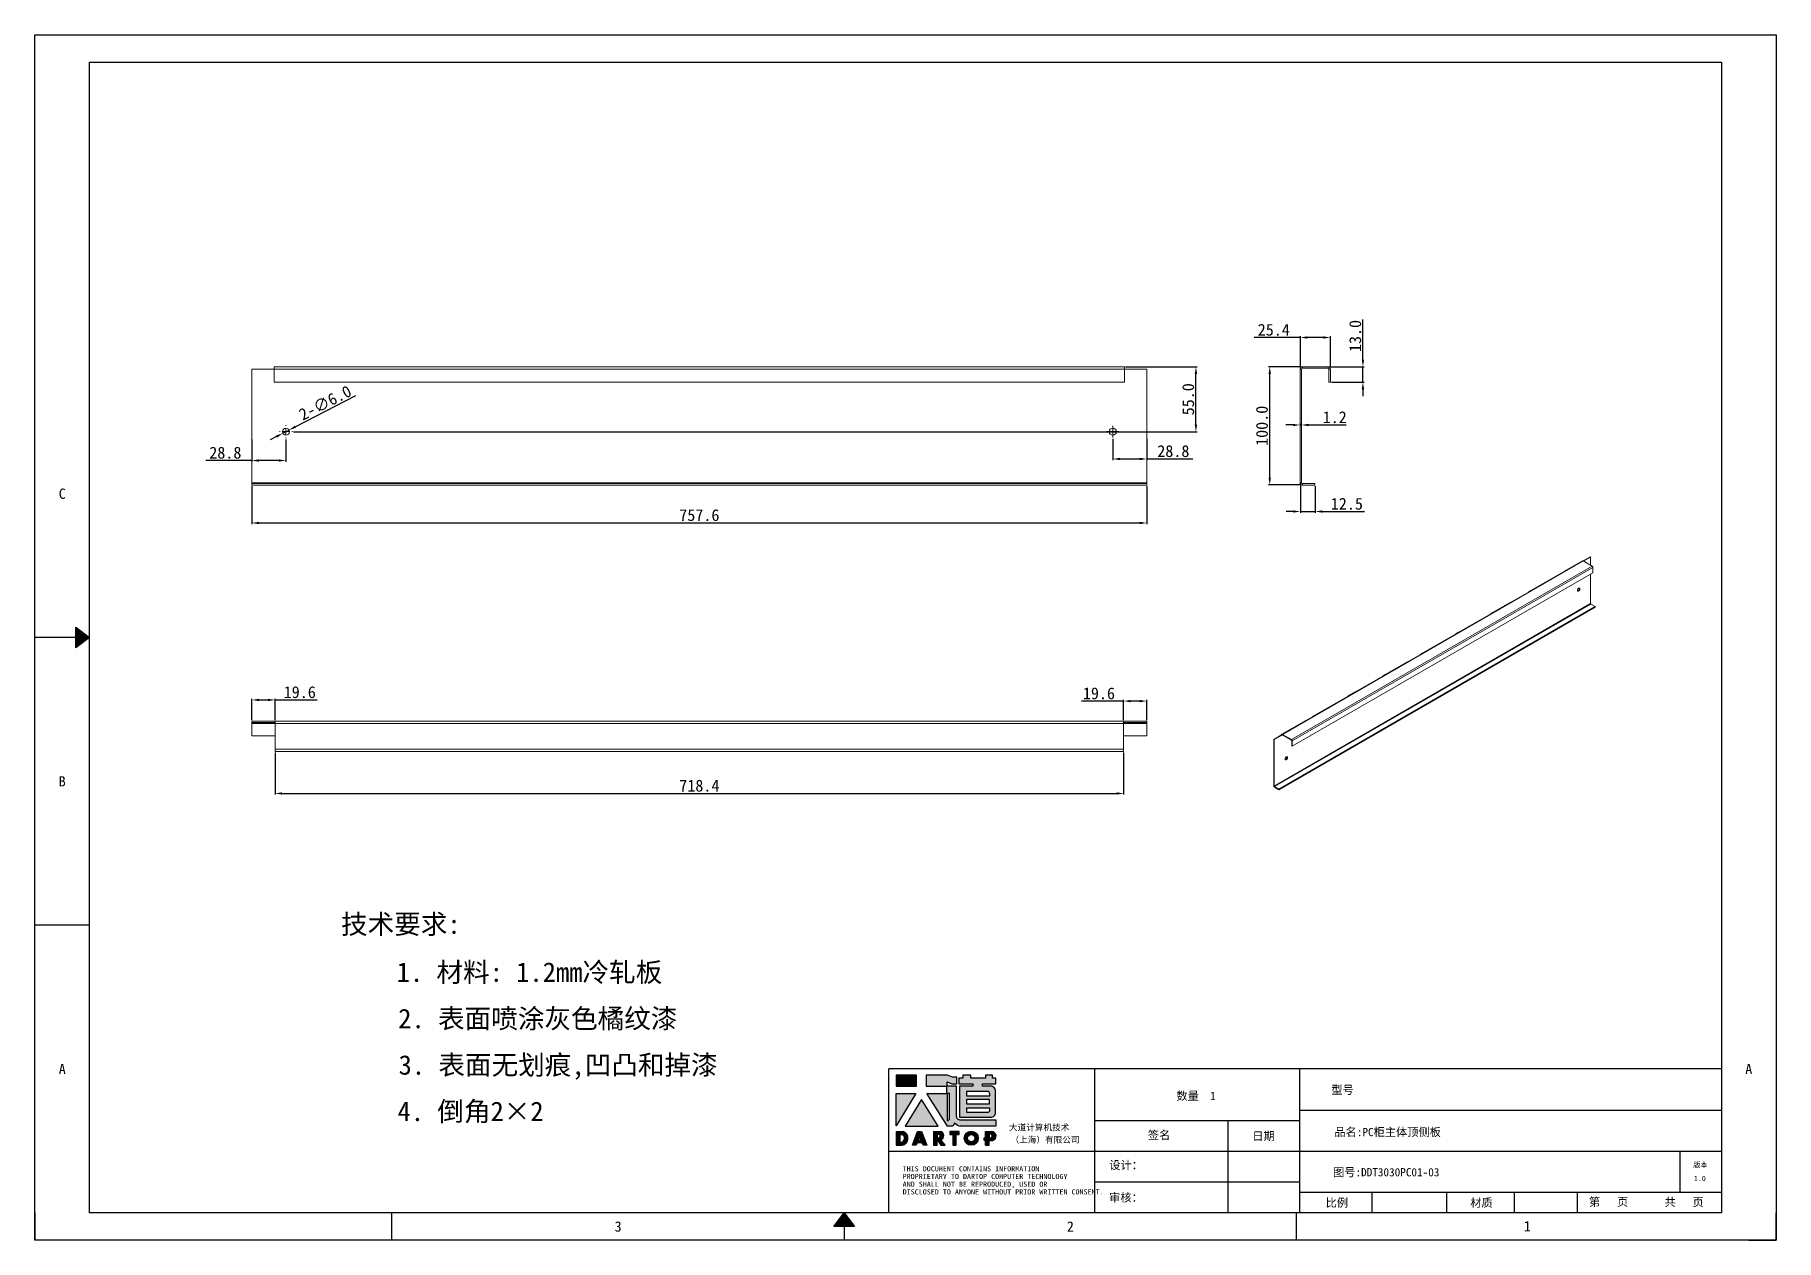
# Model space of a CAD drawing. Header units: millimetres. Extents: x 12436 to 30221, y 8547 to 23793.
# Drawn here: x 21330 to 22804, y 17318 to 18339 of the extents above; entities that cross this region are included whole.
import ezdxf
from ezdxf.enums import TextEntityAlignment as Align

# ---------------------------------------------------------------- set-up
doc = ezdxf.new("R2010")
doc.units = ezdxf.units.MM
doc.header["$PDSIZE"] = -1
doc.linetypes.add('CENTER', pattern=[10.16, 6.35, -1.27, 1.27, -1.27])
doc.linetypes.add('DOT', pattern=[0.25, 0, -0.25])
for name, color, linetype in [('4', 7, 'Continuous'), ('print', 30, 'Continuous'), ('点画线', 1, 'CENTER')]:
    doc.layers.add(name, color=color, linetype=linetype)
doc.styles.add('Dartop', font='SIMFANG.TTF')
doc.styles.add('HZ', font='SimSun.ttf')
doc.styles.add('hzHT', font='SIMHEI.TTF')
doc.dimstyles.new('副本 ISO-25', dxfattribs={"dimtxt": 10, "dimasz": 6, "dimexe": 1, "dimexo": 1, "dimgap": 1.524, "dimtad": 1, "dimdec": 1, "dimzin": 0, "dimdsep": 46, "dimtxsty": 'Standard', "dimcen": 2.5, "dimclrd": 4, "dimclre": 4, "dimclrt": 4, "dimadec": 0, "dimazin": 0, "dimtfac": 1, "dimtdec": 1, "dimtmove": 0, "dimatfit": 3, "dimfxl": 1, "dimtzin": 0, "dimarcsym": 0})

msp = doc.modelspace()

# ---------------------------------------------------------------- texts
at = {"color": 0}
for s, height, style, p in [('C', 8.702, 'Dartop', (21352.909, 17949.917)), ('B', 8.702, 'Dartop', (21352.909, 17706.254)), ('A', 8.702, 'Dartop', (21352.909, 17462.592)), ('A', 8.702, 'Dartop', (22780.746, 17462.592)), ('数量  1', 6.9618, 'hzHT', (22312.791, 17439.772)), ('型号', 6.9618, 'hzHT', (22436.868, 17444.884)), ('签名', 6.9618, 'hzHT', (22281.518, 17406.594)), ('品名:PC柜主体顶侧板  ', 6.96178, 'hzHT', (22479.753, 17409.145)), ('日期', 6.9618, 'hzHT', (22369.855, 17405.738)), ('版本', 4.3511, 'hzHT', (22739.8, 17381.423)), ('图号:DDT3030PC01-03', 6.96178, 'hzHT', (22473.832, 17375.117)), ('1.0', 4.3511, 'Dartop', (22739.277, 17369.795)), ('比例', 6.9618, 'hzHT', (22432.014, 17349.282)), ('材质', 6.9618, 'hzHT', (22554.414, 17349.282)), ('第   页', 6.9618, 'hzHT', (22662.107, 17350.004)), ('共   页', 6.9618, 'hzHT', (22726.057, 17349.751)), ('3', 8.702, 'Dartop', (21823.502, 17329.158)), ('2', 8.702, 'Dartop', (22206.399, 17329.158)), ('1', 8.702, 'Dartop', (22593.264, 17329.434))]:
    msp.add_text(s, height=height, dxfattribs=dict(at, style=style)).set_placement(p, align=Align.MIDDLE_CENTER)
at = {"style": 'HZ'}
for s, height, p in [('技术要求:', 16.511, (21639.577, 17585.313)), ('     1. 材料: 1.2mm冷轧板', 16.51104, (21720.39, 17544.643)), ('    2. 表面喷涂灰色橘纹漆', 16.51104, (21733.082, 17505.331)), ('3. 表面无划痕,凹凸和掉漆', 16.51104, (21772.724, 17466.019)), ('4. 倒角2×2         ', 16.51104, (21749.148, 17426.707))]:
    msp.add_text(s, height=height, dxfattribs=at).set_placement(p, align=Align.MIDDLE_CENTER)
at = {"color": 0, "style": 'hzHT'}
for s, height, p in [('设计：', 6.9618, (22239.345, 17377.589)), ('AND SHALL NOT BE REPRODUCED, USED OR', 4.35111, (22064.407, 17362.822)), ('THIS DOCUMENT CONTAINS INFORMATION', 4.35111, (22064.407, 17375.875)), ('PROPRIETARY TO DARTOP COMPUTER TECHNOLOGY', 4.35111, (22064.407, 17369.348)), ('DISCLOSED TO ANYONE WITHOUT PRIOR WRITTEN CONSENT.', 4.35111, (22064.407, 17356.295)), ('审核：', 6.9618, (22239.241, 17350.175))]:
    msp.add_text(s, height=height, dxfattribs=at).set_placement(p)
at = {"layer": '4', "color": 0, "style": 'hzHT'}
for s, p in [('大道计算机技术', (22154.4, 17410.435)), ('（上海）有限公司', (22155.714, 17400.028))]:
    msp.add_text(s, height=5.2213, dxfattribs=at).set_placement(p)

# ---------------------------------------------------------------- blocks, each defined once
blk = doc.blocks.new('SW_CENTERMARKSYMBOL_0')
at = {"color": 0, "linetype": 'Continuous', "lineweight": 0}
for p, q in [((-5, 0), (-5.5, 0)), ((0, 0), (-2.5, 0)), ((0, 5), (0, 5.5)), ((0, 0), (0, 2.5)), ((0, 0), (0, -2.5)), ((0, 0), (2.5, 0)), ((5, 0), (5.5, 0)), ((0, -5), (0, -5.5))]:
    blk.add_line(p, q, dxfattribs=at)
blk = doc.blocks.new('SW_CENTERMARKSYMBOL_1')
at = {"color": 0, "linetype": 'Continuous', "lineweight": 0}
for p, q in [((-2.5, 0), (-4.9, 0)), ((0, 0), (-2.5, 0)), ((0, 2.5), (0, 4.9)), ((0, 0), (0, 2.5)), ((0, 0), (0, -2.5)), ((0, 0), (2.5, 0)), ((2.5, 0), (4.9, 0)), ((0, -2.5), (0, -4.9))]:
    blk.add_line(p, q, dxfattribs=at)
blk = doc.blocks.new('*D76')
at = {"color": 4, "lineweight": -2}
for p, q in [((22454.1, 18063.4), (22454.1, 18097.5)), ((22425.8, 18057.4), (22455.1, 18057.4)), ((22454.1, 18044.4), (22454.1, 18057.4)), ((22427.5, 18044.4), (22455.1, 18044.4)), ((22454.1, 18038.4), (22454.1, 18032.4))]:
    blk.add_line(p, q, dxfattribs=at)
at = {"color": 4}
for points in [[(22453.1, 18063.4), (22455.1, 18063.4), (22454.1, 18057.4)], [(22453.1, 18038.4), (22455.1, 18038.4), (22454.1, 18044.4)]]:
    blk.add_solid(points, dxfattribs=at)
at = {"layer": 'Defpoints', "color": 0}
for p in [(22424.8, 18057.4), (22454.1, 18057.4), (22426.5, 18044.4)]:
    blk.add_point(p, dxfattribs=at)
at = {"color": 4, "insert": (22447.6, 18083.5), "char_height": 10, "attachment_point": 5, "rotation": 90}
blk.add_mtext('13.0', dxfattribs=at)
blk = doc.blocks.new('*D77')
at = {"color": 4, "lineweight": -2}
for p, q in [((22401.1, 18082.2), (22362.1, 18082.2)), ((22401.1, 18056.7), (22401.1, 18083.2)), ((22420.5, 18082.2), (22407.1, 18082.2)), ((22426.5, 18056.7), (22426.5, 18083.2))]:
    blk.add_line(p, q, dxfattribs=at)
at = {"color": 4}
for points in [[(22407.1, 18083.2), (22407.1, 18081.2), (22401.1, 18082.2)], [(22420.5, 18083.2), (22420.5, 18081.2), (22426.5, 18082.2)]]:
    blk.add_solid(points, dxfattribs=at)
at = {"layer": 'Defpoints', "color": 0}
for p in [(22401.1, 18082.2), (22401.1, 18055.7), (22426.5, 18055.7)]:
    blk.add_point(p, dxfattribs=at)
at = {"color": 4, "insert": (22378.6, 18088.7), "char_height": 10, "attachment_point": 5}
blk.add_mtext('25.4', dxfattribs=at)
blk = doc.blocks.new('*D78')
at = {"color": 4, "lineweight": -2}
for p, q in [((22401.8, 18057.4), (22374.2, 18057.4)), ((22375.2, 17963.4), (22375.2, 18051.4)), ((22401.8, 17957.4), (22374.2, 17957.4))]:
    blk.add_line(p, q, dxfattribs=at)
at = {"color": 4}
for points in [[(22374.2, 18051.4), (22376.2, 18051.4), (22375.2, 18057.4)], [(22374.2, 17963.4), (22376.2, 17963.4), (22375.2, 17957.4)]]:
    blk.add_solid(points, dxfattribs=at)
at = {"layer": 'Defpoints', "color": 0}
for p in [(22375.2, 18057.4), (22402.8, 18057.4), (22402.8, 17957.4)]:
    blk.add_point(p, dxfattribs=at)
at = {"color": 4, "insert": (22368.6, 18007.4), "char_height": 10, "attachment_point": 5, "rotation": 90}
blk.add_mtext('100.0', dxfattribs=at)
blk = doc.blocks.new('*D79')
at = {"color": 4, "lineweight": -2}
for p, q in [((22401.1, 17958.2), (22401.1, 17933.8)), ((22413.6, 17956.4), (22413.6, 17933.8)), ((22395.1, 17934.8), (22389.1, 17934.8)), ((22401.1, 17934.8), (22413.6, 17934.8)), ((22419.6, 17934.8), (22455.4, 17934.8))]:
    blk.add_line(p, q, dxfattribs=at)
at = {"color": 4}
for points in [[(22395.1, 17935.8), (22395.1, 17933.8), (22401.1, 17934.8)], [(22419.6, 17935.8), (22419.6, 17933.8), (22413.6, 17934.8)]]:
    blk.add_solid(points, dxfattribs=at)
at = {"layer": 'Defpoints', "color": 0}
for p in [(22401.1, 17959.2), (22413.6, 17957.4), (22413.6, 17934.8)]:
    blk.add_point(p, dxfattribs=at)
at = {"color": 4, "insert": (22440.5, 17941.3), "char_height": 10, "attachment_point": 5}
blk.add_mtext('12.5', dxfattribs=at)
blk = doc.blocks.new('*D80')
at = {"color": 4, "lineweight": -2}
for p, q in [((22394.9, 18008.1), (22388.9, 18008.1)), ((22400.9, 18008.4), (22400.9, 18009.1)), ((22400.9, 18008.1), (22402.1, 18008.1)), ((22402.1, 18008.4), (22402.1, 18009.1)), ((22408.1, 18008.1), (22440, 18008.1))]:
    blk.add_line(p, q, dxfattribs=at)
at = {"color": 4}
for points in [[(22394.9, 18009.1), (22394.9, 18007.1), (22400.9, 18008.1)], [(22408.1, 18009.1), (22408.1, 18007.1), (22402.1, 18008.1)]]:
    blk.add_solid(points, dxfattribs=at)
at = {"layer": 'Defpoints', "color": 0}
for p in [(22400.9, 18008.1), (22400.9, 18007.4), (22402.1, 18007.4)]:
    blk.add_point(p, dxfattribs=at)
at = {"color": 4, "insert": (22430.2, 18014.6), "char_height": 10, "attachment_point": 5}
blk.add_mtext('1.2', dxfattribs=at)
blk = doc.blocks.new('*D81')
at = {"color": 4, "lineweight": -2}
for p, q in [((21513.5, 17956.2), (21513.5, 17924.1)), ((22271.1, 17956.2), (22271.1, 17924.1)), ((21519.5, 17925.1), (22265.1, 17925.1))]:
    blk.add_line(p, q, dxfattribs=at)
at = {"color": 4}
for points in [[(21519.5, 17926.1), (21519.5, 17924.1), (21513.5, 17925.1)], [(22265.1, 17926.1), (22265.1, 17924.1), (22271.1, 17925.1)]]:
    blk.add_solid(points, dxfattribs=at)
at = {"layer": 'Defpoints', "color": 0}
for p in [(21513.5, 17957.2), (22271.1, 17957.2), (22271.1, 17925.1)]:
    blk.add_point(p, dxfattribs=at)
at = {"color": 4, "insert": (21892.3, 17931.7), "char_height": 10, "attachment_point": 5}
blk.add_mtext('757.6', dxfattribs=at)
blk = doc.blocks.new('*D82')
at = {"color": 4, "lineweight": -2}
for p, q in [((21513.5, 17758.2), (21513.5, 17776.2)), ((21519.5, 17775.2), (21527.1, 17775.2)), ((21533.1, 17758.2), (21533.1, 17776.2)), ((21533.1, 17775.2), (21568.8, 17775.2))]:
    blk.add_line(p, q, dxfattribs=at)
at = {"color": 4}
for points in [[(21519.5, 17776.2), (21519.5, 17774.2), (21513.5, 17775.2)], [(21527.1, 17776.2), (21527.1, 17774.2), (21533.1, 17775.2)]]:
    blk.add_solid(points, dxfattribs=at)
at = {"layer": 'Defpoints', "color": 0}
for p in [(21533.1, 17775.2), (21513.5, 17757.2), (21533.1, 17757.2)]:
    blk.add_point(p, dxfattribs=at)
at = {"color": 4, "insert": (21554, 17781.7), "char_height": 10, "attachment_point": 5}
blk.add_mtext('19.6', dxfattribs=at)
blk = doc.blocks.new('*D85')
at = {"color": 4, "lineweight": -2}
for p, q in [((22251.5, 17774.2), (22215.8, 17774.2)), ((22251.5, 17758.2), (22251.5, 17775.2)), ((22265.1, 17774.2), (22257.5, 17774.2)), ((22271.1, 17758.2), (22271.1, 17775.2))]:
    blk.add_line(p, q, dxfattribs=at)
at = {"color": 4}
for points in [[(22257.5, 17775.2), (22257.5, 17773.2), (22251.5, 17774.2)], [(22265.1, 17775.2), (22265.1, 17773.2), (22271.1, 17774.2)]]:
    blk.add_solid(points, dxfattribs=at)
at = {"layer": 'Defpoints', "color": 0}
for p in [(22251.5, 17774.2), (22251.5, 17757.2), (22271.1, 17757.2)]:
    blk.add_point(p, dxfattribs=at)
at = {"color": 4, "insert": (22230.6, 17780.7), "char_height": 10, "attachment_point": 5}
blk.add_mtext('19.6', dxfattribs=at)
blk = doc.blocks.new('*D86')
at = {"color": 4, "lineweight": -2}
for p, q in [((21533.1, 17730.6), (21533.1, 17695)), ((22251.5, 17730.6), (22251.5, 17695)), ((21539.1, 17696), (22245.5, 17696))]:
    blk.add_line(p, q, dxfattribs=at)
at = {"color": 4}
for points in [[(21539.1, 17697), (21539.1, 17695), (21533.1, 17696)], [(22245.5, 17697), (22245.5, 17695), (22251.5, 17696)]]:
    blk.add_solid(points, dxfattribs=at)
at = {"layer": 'Defpoints', "color": 0}
for p in [(21533.1, 17731.6), (22251.5, 17731.6), (22251.5, 17696)]:
    blk.add_point(p, dxfattribs=at)
at = {"color": 4, "insert": (21892.3, 17702.5), "char_height": 10, "attachment_point": 5}
blk.add_mtext('718.4', dxfattribs=at)
blk = doc.blocks.new('*U14')
at = {"color": 254, "linetype": 'Continuous', "extrusion": (0, 0, -1)}
for points in [[(-17, 0.333), (-16.812, 0.25), (-17, 0.5)], [(-17, 0.333), (-17.188, 0.25), (-16.812, 0.25)], [(-17, 0.333), (-17, 0.5), (-17.188, 0.25)]]:
    blk.add_solid(points, dxfattribs=at)
blk = doc.blocks.new('*U13')
at = {"color": 254, "linetype": 'Continuous', "extrusion": (0, 0, -1)}
for points in [[(-0.833, 11), (-0.75, 10.812), (-0.75, 11.188)], [(-0.833, 11), (-0.75, 11.188), (-1, 11)], [(-0.833, 11), (-1, 11), (-0.75, 10.812)]]:
    blk.add_solid(points, dxfattribs=at)
blk = doc.blocks.new('dadao')
for p, q in [((48, 19.2), (44.9, 10.4)), ((44.9, 10.4), (51.2, 10.4)), ((51.2, 10.4), (48, 19.2))]:
    blk.add_line(p, q)
for points in [[(41.8, 121.6), (41.8, 143.7), (-0.4, 143.7), (-0.4, 121.6), (41.8, 121.6)], [(104.8, 122), (104.8, 130.3), (114.1, 126.3), (124.2, 126.3), (124.2, 139.6), (115.9, 139.6), (105.1, 143.9), (61.5, 143.9)], [(61.7, 144), (61.7, 121.3), (103.9, 121.3)], [(113.4, 38.7), (105.1, 38.7), (63, 106.5), (103.9, 106.5), (103.9, 120.9), (103.9, 121.3)], [(109.7, 53.6), (109.7, 106.2), (104.3, 106.2), (104.3, 50.4), (106.6, 50.4)], [(144.6, 94.4), (144.6, 84.8), (192, 84.8), (192, 94.1), (144.9, 94.1)], [(120.2, 45), (119.5, 45), (119.5, 44.6)], [(0, 28), (0, 0), (11.8, 0)], [(0.1, 28), (14, 28)], [(7.1, 21.8), (7.1, 6.1), (12, 6.1)], [(7.1, 21.8), (11.4, 21.8)], [(76.8, 28.2), (76.8, 0), (84.1, 0), (84.1, 11.1), (91.6, -0.1), (100.3, -0.1), (91.7, 11.1)], [(76.8, 28.2), (90.6, 28.2)], [(84, 22.7), (84, 15.3), (87.2, 15.3)], [(84, 22.7), (87.3, 22.7)], [(183.7, 0), (183.7, 9.6), (180.6, 9.6), (180.6, 14.9), (183.8, 14.9), (183.8, 28.1), (196.1, 28.1), (196.5, 28.1)], [(183.7, 0), (190.9, 0), (190.9, 9.6), (198.8, 9.6)], [(194.9, 22.3), (190.8, 22.3), (190.8, 15), (194.4, 15)]]:
    blk.add_lwpolyline(points)
blk.add_lwpolyline([(137.1, 144.2), (137.1, 137.9), (128.3, 137.9), (128.3, 126.5), (157.3, 126.5), (157.3, 121.5), (130.3, 121.5), (130.3, 57.5), (194.4, 57.5, 0.414214), (204.4, 67.5), (204.4, 111.3, 0.414214), (194.4, 121.3), (177.5, 121.3), (177.5, 126.3), (204.7, 126.3), (204.7, 137.7), (198.2, 137.7), (198.2, 143.9), (183.3, 143.9), (183.3, 138), (153, 138), (153, 144.2), (137.1, 144.2)], format="xyb", close=True)
for points in [[(104.8, 122), (123.4, 122), (123.4, 60, 0.414214), (131.4, 52), (204.8, 52), (204.8, 39.1), (131.7, 39.1)], [(144.3, 110.8), (144.3, 101.8), (192.3, 101.8), (192.3, 105.5, 0.414214), (187.3, 110.5), (144.3, 110.5)], [(144.6, 77), (144.6, 67.5), (187.6, 67.5, 0.414214), (192.6, 72.5), (192.6, 76.4), (144.6, 76.4)]]:
    blk.add_lwpolyline(points, format="xyb")
for points in [[(-0.3, 106.2), (40.4, 106.2), (-0.3, 39.7), (-0.3, 106.2)], [(51.7, 94.1), (18.4, 39.3), (86.2, 39.3)], [(43.8, 28.2), (51.8, 28.2), (62.6, -0.1), (55, -0.1), (53.2, 5), (42.9, 5), (41.1, 0), (33.6, 0)], [(110, 28.1), (110, 21.9), (116, 21.9), (116, -0.1), (123.2, -0.1), (123.2, 22), (129.2, 22), (129.2, 28.1), (110, 28.1)]]:
    blk.add_lwpolyline(points, close=True)
for radius in [14.5, 7.44]:
    blk.add_circle((154.2, 14.2), radius)
for centre, radius, start, end in [((99.2, 60.7), 12.6, 305.6399, 325.969), ((111.6, 46.7), 8.19, 282.9811, 347.6627), ((136, 61.7), 22.9, 226.7358, 259.3209), ((8.5, 13.9), 8.49, 294.2143, 69.7177), ((9.6, 14.2), 14.4, 278.6604, 72.3203), ((86.4, 19), 3.8, 282.527, 76.7196), ((88.6, 19.4), 8.95, 290.6073, 77.2124), ((193.7, 18.7), 3.8, 280.9891, 72.5513), ((195.7, 18.6), 9.51, 288.8959, 85.2442)]:
    blk.add_arc(centre, radius, start, end)
blk = doc.blocks.new('*D87')
at = {"color": 4, "lineweight": -2}
for p, q in [((21513.5, 17995.9), (21513.5, 17977)), ((21542.3, 17995.9), (21542.3, 17977)), ((21513.5, 17978), (21474.5, 17978)), ((21536.3, 17978), (21519.5, 17978))]:
    blk.add_line(p, q, dxfattribs=at)
at = {"color": 4}
for points in [[(21519.5, 17979), (21519.5, 17977), (21513.5, 17978)], [(21536.3, 17979), (21536.3, 17977), (21542.3, 17978)]]:
    blk.add_solid(points, dxfattribs=at)
at = {"layer": 'Defpoints', "color": 0}
for p in [(21513.5, 17996.9), (21542.3, 17996.9), (21513.5, 17978)]:
    blk.add_point(p, dxfattribs=at)
at = {"color": 4, "insert": (21491, 17984.6), "char_height": 10, "attachment_point": 5}
blk.add_mtext('28.8', dxfattribs=at)
blk = doc.blocks.new('*D88')
at = {"color": 4, "lineweight": -2}
for p, q in [((22242.3, 17996.5), (22242.3, 17978.3)), ((22271.1, 17996.5), (22271.1, 17978.3)), ((22248.3, 17979.3), (22265.1, 17979.3)), ((22271.1, 17979.3), (22310.2, 17979.3))]:
    blk.add_line(p, q, dxfattribs=at)
at = {"color": 4}
for points in [[(22248.3, 17980.3), (22248.3, 17978.3), (22242.3, 17979.3)], [(22265.1, 17980.3), (22265.1, 17978.3), (22271.1, 17979.3)]]:
    blk.add_solid(points, dxfattribs=at)
at = {"layer": 'Defpoints', "color": 0}
for p in [(22242.3, 17997.5), (22271.1, 17997.5), (22271.1, 17979.3)]:
    blk.add_point(p, dxfattribs=at)
at = {"color": 4, "insert": (22293.6, 17985.9), "char_height": 10, "attachment_point": 5}
blk.add_mtext('28.8', dxfattribs=at)
blk = doc.blocks.new('*D89')
at = {"color": 4, "lineweight": -2}
for p, q in [((21601.3, 18032.9), (21550.3, 18006.6)), ((21539.6, 18001.1), (21545, 18003.8)), ((21534.3, 17998.3), (21529, 17995.6))]:
    blk.add_line(p, q, dxfattribs=at)
at = {"color": 4}
for points in [[(21533.8, 17999.2), (21534.8, 17997.4), (21539.6, 18001.1)], [(21549.8, 18007.5), (21550.8, 18005.7), (21545, 18003.8)]]:
    blk.add_solid(points, dxfattribs=at)
at = {"layer": 'Defpoints', "color": 0}
for p in [(21539.6, 18001.1), (21545, 18003.8)]:
    blk.add_point(p, dxfattribs=at)
at = {"color": 4, "insert": (21575.5, 18026.9), "char_height": 10, "attachment_point": 5, "rotation": 27.2695}
blk.add_mtext('2-∅6.0', dxfattribs=at)
blk = doc.blocks.new('*D90')
at = {"color": 4, "lineweight": -2}
for p, q in [((22253.2, 18057.4), (22313.7, 18057.4)), ((22312.7, 18008.4), (22312.7, 18051.4)), ((21548.8, 18002.4), (22313.7, 18002.4))]:
    blk.add_line(p, q, dxfattribs=at)
at = {"color": 4}
for points in [[(22311.7, 18051.4), (22313.7, 18051.4), (22312.7, 18057.4)], [(22311.7, 18008.4), (22313.7, 18008.4), (22312.7, 18002.4)]]:
    blk.add_solid(points, dxfattribs=at)
at = {"layer": 'Defpoints', "color": 0}
for p in [(22252.2, 18057.4), (22312.7, 18057.4), (21547.8, 18002.4)]:
    blk.add_point(p, dxfattribs=at)
at = {"color": 4, "insert": (22306.2, 18029.9), "char_height": 10, "attachment_point": 5, "rotation": 90}
blk.add_mtext('55.0', dxfattribs=at)

# ---------------------------------------------------------------- dimensions: what is measured, and where the dimension line sits
for base, p1, p2, picture, middle in [((22401.143, 18082.18), (22426.543, 18055.711), (22401.143, 18055.711), '*D77', (22378.619, 18088.704)), ((21513.504, 17978.031), (21542.304, 17996.949), (21513.504, 17996.949), '*D87', (21490.98, 17984.555)), ((22271.104, 17979.326), (22242.304, 17997.549), (22271.104, 17997.549), '*D88', (22293.628, 17985.85)), ((22271.104, 17925.132), (21513.504, 17957.248), (22271.104, 17957.248), '*D81', (21892.304, 17931.656)), ((22413.643, 17934.825), (22401.143, 17959.185), (22413.643, 17957.448), '*D79', (22440.501, 17941.349)), ((21533.104, 17775.206), (21513.504, 17757.161), (21533.104, 17757.161), '*D82', (21553.961, 17781.73)), ((22251.504, 17774.156), (22271.104, 17757.161), (22251.504, 17757.161), '*D85', (22230.646, 17780.68)), ((22251.504, 17696.026), (21533.104, 17731.561), (22251.504, 17731.561), '*D86', (21892.304, 17702.55))]:
    dim = msp.add_linear_dim(base=base, p1=p1, p2=p2, dimstyle='副本 ISO-25')
    dim.commit()
    dim.dimension.update_dxf_attribs({"geometry": picture, "text_midpoint": middle})
for base, p1, p2, picture, middle in [((22454.098, 18057.448), (22426.543, 18044.448), (22424.806, 18057.448), '*D76', (22447.574, 18083.472)), ((22375.151, 18057.448), (22402.804, 17957.45), (22402.804, 18057.448), '*D78', (22368.627, 18007.449))]:
    dim = msp.add_linear_dim(base=base, p1=p1, p2=p2, angle=90, dimstyle='副本 ISO-25')
    dim.commit()
    dim.dimension.update_dxf_attribs({"geometry": picture, "text_midpoint": middle})
dim = msp.add_linear_dim(base=(22312.693, 18057.448), p1=(21547.804, 18002.449), p2=(22252.244, 18057.448), angle=90, dimstyle='副本 ISO-25')
dim.commit()
dim.dimension.update_dxf_attribs({"geometry": '*D90', "text_midpoint": (22312.693, 18029.949), "dimtype": 160})
dim = msp.add_diameter_dim_2p(p1=(21539.637, 18001.075), p2=(21544.97, 18003.824), text='2-<>', dimstyle='副本 ISO-25')
dim.commit()
dim.dimension.update_dxf_attribs({"geometry": '*D89', "text_midpoint": (21575.483, 18026.892)})
dim = msp.add_linear_dim(base=(22400.943, 18008.097), p1=(22402.143, 18007.448), p2=(22400.943, 18007.448), dimstyle='副本 ISO-25')
dim.commit()
dim.dimension.update_dxf_attribs({"geometry": '*D80', "text_midpoint": (22430.167, 18008.097), "dimtype": 160})

# ---------------------------------------------------------------- hatches: boundary and pattern name
for points in [[(22076.254, 17457.203), (22058.897, 17457.203), (22058.897, 17448.134), (22076.254, 17448.134)], [(22075.695, 17441.789), (22058.943, 17441.789), (22058.943, 17414.437)], [(22080.339, 17436.826), (22066.645, 17414.255), (22094.53, 17414.255)], [(22112.236, 17409.637), (22104.311, 17409.637), (22104.311, 17407.123), (22106.784, 17407.123), (22106.784, 17398.063), (22109.744, 17398.063), (22109.744, 17407.129), (22112.236, 17407.129)]]:
    msp.add_hatch(color=0).paths.add_polyline_path(points)
h = msp.add_hatch(color=0)
h.paths.add_polyline_path([(22102.194, 17451.692), (22106.025, 17450.037), (22110.166, 17450.037), (22110.166, 17455.518), (22106.75, 17455.518), (22102.297, 17457.277), (22084.456, 17457.277), (22084.456, 17448.006), (22101.815, 17448.006), (22101.815, 17447.818), (22101.815, 17441.893), (22084.982, 17441.893), (22102.296, 17414.029), (22105.725, 17414.029, 0.27937482), (22108.228, 17416.462), (22108.228, 17416.591), (22108.53, 17416.591, 0.14314537), (22113.25, 17414.189), (22143.337, 17414.189), (22143.337, 17419.473), (22113.122, 17419.473, -0.41421356), (22109.831, 17422.764), (22109.831, 17448.299), (22102.194, 17448.299)])
h.paths.add_polyline_path([(22101.99, 17441.775), (22104.196, 17441.774), (22104.196, 17420.147, -0.08893574), (22102.918, 17418.833), (22101.983, 17418.833)], flags=16)
h = msp.add_hatch(color=0)
h.paths.add_polyline_path([(22143.285, 17454.751), (22140.608, 17454.751), (22140.608, 17457.297), (22134.49, 17457.297), (22134.49, 17454.878), (22121.998, 17454.878), (22121.998, 17457.425), (22115.455, 17457.425), (22115.455, 17454.831), (22111.84, 17454.831), (22111.84, 17450.136), (22123.77, 17450.136), (22123.77, 17448.06), (22112.653, 17448.06), (22112.653, 17421.772), (22139.044, 17421.772, 0.41421356), (22143.158, 17425.886), (22143.158, 17443.888, 0.41421356), (22139.044, 17448.002), (22132.067, 17448.002), (22132.067, 17450.04), (22143.285, 17450.04)])
h.paths.add_polyline_path([(22136.129, 17443.546, -0.41421356), (22138.186, 17441.489), (22138.186, 17439.98), (22118.428, 17439.98), (22118.428, 17443.546)], flags=16)
h.paths.add_polyline_path([(22138.059, 17436.797), (22138.059, 17432.977), (22118.556, 17432.977), (22118.556, 17436.797)], flags=16)
h.paths.add_polyline_path([(22138.313, 17429.539), (22138.313, 17427.903, -0.41421356), (22136.257, 17425.846), (22118.556, 17425.846), (22118.556, 17429.539)], flags=16)
h = msp.add_hatch(color=0)
h.paths.add_polyline_path([(22064.813, 17409.596), (22059.066, 17409.596), (22059.066, 17398.097), (22063.907, 17398.097, 0.79301591)])
h.paths.add_polyline_path([(22063.992, 17400.615), (22061.982, 17400.615), (22061.982, 17407.077), (22063.77, 17407.077, -0.67136089)], flags=16)
h = msp.add_hatch(color=0)
h.paths.add_polyline_path([(22080.383, 17409.69), (22077.103, 17409.69), (22072.885, 17398.085), (22075.992, 17398.085), (22076.723, 17400.141), (22080.932, 17400.141), (22081.678, 17398.06), (22084.81, 17398.06)])
h.paths.add_polyline_path([(22080.127, 17402.358), (22077.52, 17402.358), (22078.8, 17406.005)], flags=16)
h = msp.add_hatch(color=0)
h.paths.add_polyline_path([(22096.325, 17409.682), (22090.673, 17409.682), (22090.673, 17398.078), (22093.66, 17398.078), (22093.66, 17402.678), (22096.73, 17398.037), (22100.339, 17398.037), (22096.806, 17402.649, 0.74405494)])
h.paths.add_polyline_path([(22093.632, 17404.396), (22093.632, 17407.443), (22094.967, 17407.443, -0.79680897), (22094.947, 17404.396)], flags=16)
h = msp.add_hatch(color=0)
h.paths.add_polyline_path([(22116.544, 17403.922, 1), (22128.459, 17403.922, 1)])
h.paths.add_polyline_path([(22125.562, 17403.922, -1), (22119.441, 17403.922, -1)], flags=16)
h = msp.add_hatch(color=0)
h.paths.add_polyline_path([(22139.888, 17409.655), (22139.717, 17409.655), (22134.678, 17409.655), (22134.678, 17404.239), (22133.341, 17404.239), (22133.341, 17402.041), (22134.656, 17402.041), (22134.656, 17398.099), (22137.598, 17398.099), (22137.598, 17402.056), (22140.83, 17402.056, 0.81230381)])
h.paths.add_polyline_path([(22137.554, 17404.254), (22137.554, 17407.283), (22139.228, 17407.283, -0.77821343), (22139.057, 17404.254)], flags=16)

# ---------------------------------------------------------------- linework, layer by layer
at = {"color": 0, "linetype": 'DOT'}
for p, q in [((21329.703, 17340.761), (21329.703, 18315.41)), ((22803.952, 18315.41), (22803.952, 17340.761)), ((22780.746, 17317.555), (21329.703, 17317.555))]:
    msp.add_line(p, q, dxfattribs=at)
at = {"color": 0}
for p, q in [((21376.114, 17340.761), (21376.114, 18315.41)), ((22757.54, 18315.41), (22757.54, 17340.761)), ((21364.512, 17828.086), (21329.703, 17828.086)), ((21376.114, 17584.423), (21329.703, 17584.423)), ((22757.54, 17462.592), (22052.66, 17462.592)), ((22052.66, 17340.761), (22052.66, 17462.592)), ((22226.705, 17462.592), (22226.705, 17340.761)), ((22400.749, 17340.761), (22400.749, 17462.592)), ((22400.749, 17427.783), (22757.54, 17427.783)), ((22226.705, 17419.081), (22400.749, 17419.081)), ((22339.833, 17419.081), (22339.833, 17340.761)), ((22052.66, 17392.975), (22226.705, 17392.975)), ((22226.705, 17392.975), (22757.54, 17392.975)), ((22722.731, 17358.166), (22722.731, 17392.975)), ((22226.705, 17366.868), (22400.749, 17366.868)), ((22400.749, 17358.166), (22757.54, 17358.166)), ((22461.982, 17340.761), (22461.982, 17358.166)), ((22525.087, 17340.761), (22525.087, 17358.166)), ((22582.455, 17340.761), (22582.455, 17358.166)), ((22635.709, 17340.761), (22635.709, 17358.166)), ((21329.703, 17340.761), (21329.703, 17317.555)), ((22757.54, 17340.761), (21376.114, 17340.761)), ((21632.053, 17317.555), (21632.053, 17340.761)), ((22397.848, 17317.555), (22397.848, 17340.761)), ((22803.952, 17317.555), (22803.952, 17340.761)), ((22014.951, 17329.158), (22014.951, 17317.555)), ((21329.703, 17317.555), (21329.703, 17317.555)), ((22780.746, 17317.555), (22803.952, 17317.555))]:
    msp.add_line(p, q, dxfattribs=at)
msp.add_line((21376.114, 18315.41), (22757.54, 18315.41))
at = {"color": 7, "linetype": 'Continuous', "lineweight": 15}
for p, q in [((21532.364, 18055.511), (21513.504, 18055.511)), ((21513.504, 17959.185), (21513.504, 18055.511)), ((22252.244, 18057.448), (21532.364, 18057.448)), ((21532.364, 18055.511), (21532.364, 18057.448)), ((21532.364, 18044.448), (21532.364, 18055.511)), ((22252.244, 18055.511), (21532.364, 18055.511)), ((22252.244, 18057.448), (22252.244, 18055.511)), ((22252.244, 18055.511), (22252.244, 18044.448)), ((22271.104, 18055.511), (22252.244, 18055.511)), ((22271.104, 17959.185), (22271.104, 18055.511)), ((22400.943, 17959.185), (22400.943, 18055.511)), ((22402.143, 18055.511), (22400.943, 18055.511)), ((22402.143, 17959.185), (22402.143, 18055.511)), ((22402.88, 18056.248), (22402.88, 18057.448)), ((22424.606, 18057.448), (22402.88, 18057.448)), ((22424.606, 18056.248), (22402.88, 18056.248)), ((22424.606, 18057.448), (22424.606, 18056.248)), ((22425.343, 18055.511), (22426.543, 18055.511)), ((22425.343, 18044.448), (22425.343, 18055.511)), ((22426.543, 18044.448), (22426.543, 18055.511)), ((22252.244, 18044.448), (21532.364, 18044.448)), ((22426.543, 18044.448), (22425.343, 18044.448)), ((22271.104, 17959.185), (21513.504, 17959.185)), ((21513.504, 17958.448), (21513.504, 17959.185)), ((22271.104, 17958.448), (21513.504, 17958.448)), ((21513.504, 17957.248), (21513.504, 17958.448)), ((22271.104, 17957.248), (21513.504, 17957.248)), ((22271.104, 17958.448), (22271.104, 17959.185)), ((22271.104, 17957.248), (22271.104, 17958.448)), ((22400.943, 17959.185), (22402.143, 17959.185)), ((22402.88, 17958.448), (22402.88, 17957.248)), ((22413.443, 17958.448), (22402.88, 17958.448)), ((22413.443, 17957.248), (22402.88, 17957.248)), ((22413.443, 17957.248), (22413.443, 17958.448)), ((22640.445, 17892.98), (22385.929, 17746.051)), ((22648.127, 17888.546), (22393.611, 17741.617)), ((22648.811, 17887.36), (22394.295, 17740.431)), ((22648.811, 17882.843), (22394.295, 17735.914)), ((22646.428, 17896.434), (22640.445, 17892.98)), ((22640.445, 17892.98), (22648.127, 17888.546)), ((22646.853, 17896.189), (22640.87, 17892.735)), ((22646.853, 17896.189), (22646.428, 17896.434)), ((22646.853, 17889.281), (22646.853, 17896.189)), ((22648.811, 17887.36), (22648.811, 17882.843)), ((22646.853, 17856.862), (22646.853, 17881.712)), ((22646.853, 17856.862), (22379.001, 17702.234)), ((22647.113, 17856.411), (22379.261, 17701.783)), ((22650.848, 17854.255), (22382.996, 17699.627)), ((22650.848, 17853.765), (22382.996, 17699.137)), ((22650.848, 17854.255), (22647.113, 17856.411)), ((22650.848, 17853.765), (22650.848, 17854.255)), ((21513.504, 17755.961), (21513.504, 17757.161)), ((21532.364, 17757.161), (21513.504, 17757.161)), ((21533.104, 17755.961), (21513.504, 17755.961)), ((21513.504, 17755.224), (21513.504, 17755.961)), ((21532.364, 17755.224), (21513.504, 17755.224)), ((21513.504, 17744.661), (21513.504, 17755.224)), ((21532.364, 17757.161), (22251.504, 17757.161)), ((22252.244, 17755.224), (21532.364, 17755.224)), ((21533.104, 17731.561), (21533.104, 17757.161)), ((22271.104, 17757.161), (22251.504, 17757.161)), ((22251.504, 17731.561), (22251.504, 17757.161)), ((22271.104, 17755.961), (22251.504, 17755.961)), ((22271.104, 17755.224), (22252.244, 17755.224)), ((22271.104, 17755.961), (22271.104, 17757.161)), ((22271.104, 17755.224), (22271.104, 17755.961)), ((22271.104, 17744.661), (22271.104, 17755.224)), ((21533.104, 17744.661), (21513.504, 17744.661)), ((22271.104, 17744.661), (22251.504, 17744.661)), ((22385.244, 17745.656), (22378.576, 17741.806)), ((22379.001, 17741.562), (22378.576, 17741.806)), ((22378.576, 17702.479), (22378.576, 17741.806)), ((22385.669, 17745.411), (22379.001, 17741.562)), ((22379.001, 17702.234), (22379.001, 17741.562)), ((22385.669, 17745.411), (22385.244, 17745.656)), ((22385.669, 17745.411), (22385.929, 17745.561)), ((22393.611, 17741.617), (22385.929, 17746.051)), ((22385.929, 17745.561), (22385.929, 17746.051)), ((22393.611, 17741.127), (22385.929, 17745.561)), ((22393.611, 17741.617), (22393.611, 17741.127)), ((22393.871, 17740.676), (22394.295, 17740.431)), ((22393.871, 17736.159), (22393.871, 17740.676)), ((22394.295, 17735.914), (22393.871, 17736.159)), ((22394.295, 17735.914), (22394.295, 17740.431)), ((22251.504, 17733.498), (21533.104, 17733.498)), ((22251.504, 17731.561), (21533.104, 17731.561)), ((22378.576, 17702.479), (22379.001, 17702.234)), ((22379.261, 17701.783), (22379.261, 17701.293)), ((22382.996, 17699.627), (22379.261, 17701.783)), ((22382.996, 17699.137), (22379.261, 17701.293)), ((22382.996, 17699.137), (22382.996, 17699.627))]:
    msp.add_line(p, q, dxfattribs=at)
at = {"color": 7, "linetype": 'Continuous', "lineweight": 15, "flags": 128}
for points in [[(22636.67, 17867.423), (22637.033, 17867.706), (22637.352, 17868.103), (22637.589, 17868.565), (22637.715, 17869.038), (22637.715, 17869.463), (22637.589, 17869.79), (22637.352, 17869.979), (22637.033, 17870.008), (22636.67, 17869.872), (22636.308, 17869.589), (22635.989, 17869.192), (22635.752, 17868.73), (22635.626, 17868.257), (22635.626, 17867.832), (22635.752, 17867.505), (22635.989, 17867.316), (22636.308, 17867.287), (22636.67, 17867.423)], [(22635.739, 17867.524), (22635.883, 17867.532), (22636.246, 17867.668)], [(22389.183, 17724.551), (22389.546, 17724.834), (22389.865, 17725.231), (22390.102, 17725.694), (22390.228, 17726.166), (22390.228, 17726.592), (22390.102, 17726.919), (22389.865, 17727.108), (22389.546, 17727.136), (22389.183, 17727.001), (22388.82, 17726.718), (22388.501, 17726.321), (22388.264, 17725.858), (22388.138, 17725.386), (22388.138, 17724.96), (22388.264, 17724.633), (22388.501, 17724.444), (22388.82, 17724.416), (22389.183, 17724.551)], [(22388.252, 17724.652), (22388.396, 17724.661), (22388.759, 17724.796)]]:
    msp.add_lwpolyline(points, dxfattribs=at)
at = {"color": 0}
for points in [[(21376.114, 17828.086), (21364.512, 17819.383), (21364.512, 17836.788), (21376.114, 17828.086)], [(22014.951, 17340.761), (22023.653, 17329.158), (22006.248, 17329.158), (22014.951, 17340.761)]]:
    msp.add_lwpolyline(points, close=True, dxfattribs=at)
at = {"color": 7, "linetype": 'Continuous', "lineweight": 15}
for centre in [(21542.304, 18002.449), (22242.304, 18002.449)]:
    msp.add_circle(centre, 3, dxfattribs=at)
for centre, radius, start, end in [((22402.88, 18055.511), 1.937, 90, 180), ((22402.88, 18055.511), 0.737, 90, 180), ((22424.606, 18055.511), 1.937, 0, 90), ((22424.606, 18055.511), 0.737, 0, 90), ((22402.88, 17959.185), 1.937, 180, 270), ((22402.88, 17959.185), 0.737, 180, 270), ((22640.162, 17892.584), 0.487, 54.382423, 114.307119), ((22647.325, 17887.292), 1.488, 2.605478, 57.394522), ((22635.326, 17869.391), 1.954, 298.091169, 18.638759), ((22647.418, 17856.888), 0.566, 182.605478, 237.394522), ((22385.662, 17745.724), 0.423, 50.796715, 189.214037), ((22385.827, 17745.437), 0.161, 50.796715, 189.214037), ((22392.809, 17740.363), 1.488, 2.605478, 57.394522), ((22393.306, 17740.65), 0.566, 2.605478, 57.394522), ((22387.839, 17726.52), 1.954, 298.091169, 18.638759), ((22380.063, 17702.547), 1.488, 182.605478, 237.394522), ((22379.566, 17702.26), 0.566, 182.605478, 237.394522)]:
    msp.add_arc(centre, radius, start, end, dxfattribs=at)
msp.add_open_spline([(22639.961, 17893.028), (22385.445, 17746.099)], degree=1, dxfattribs=at)
at = {"layer": 'print', "color": 4}
msp.add_lwpolyline([(21329.703, 18338.616), (22803.952, 18338.616), (22803.952, 17317.555), (21329.703, 17317.555)], close=True, dxfattribs=at)

# ---------------------------------------------------------------- block references
at = {"color": 0, "linetype": 'Continuous', "xscale": 46.41183716905107, "yscale": 46.41183716940395, "zscale": 46.4118371693997}
for name, p in [('*U13', (21329.703, 17317.555)), ('*U14', (21225.949, 17317.555))]:
    msp.add_blockref(name, p, dxfattribs=at)
at = {"color": 0, "xscale": 0.4113776475969644, "yscale": 0.4113776476315252, "zscale": 0.4113776476378608}
msp.add_blockref('dadao', (22059.066, 17398.097), dxfattribs=at)
at = {"layer": '点画线', "lineweight": 0}
for name, p in [('SW_CENTERMARKSYMBOL_0', (21542.304, 18002.449)), ('SW_CENTERMARKSYMBOL_1', (22242.304, 18002.449))]:
    msp.add_blockref(name, p, dxfattribs=at)

msp.set_redraw_order([(e.dxf.handle, doc.entitydb.next_handle()) for e in msp.query("TEXT MTEXT ATTDEF DIMENSION ARC_DIMENSION")])  # texts and dimensions are drawn at this point

doc.saveas('drawing.dxf')
